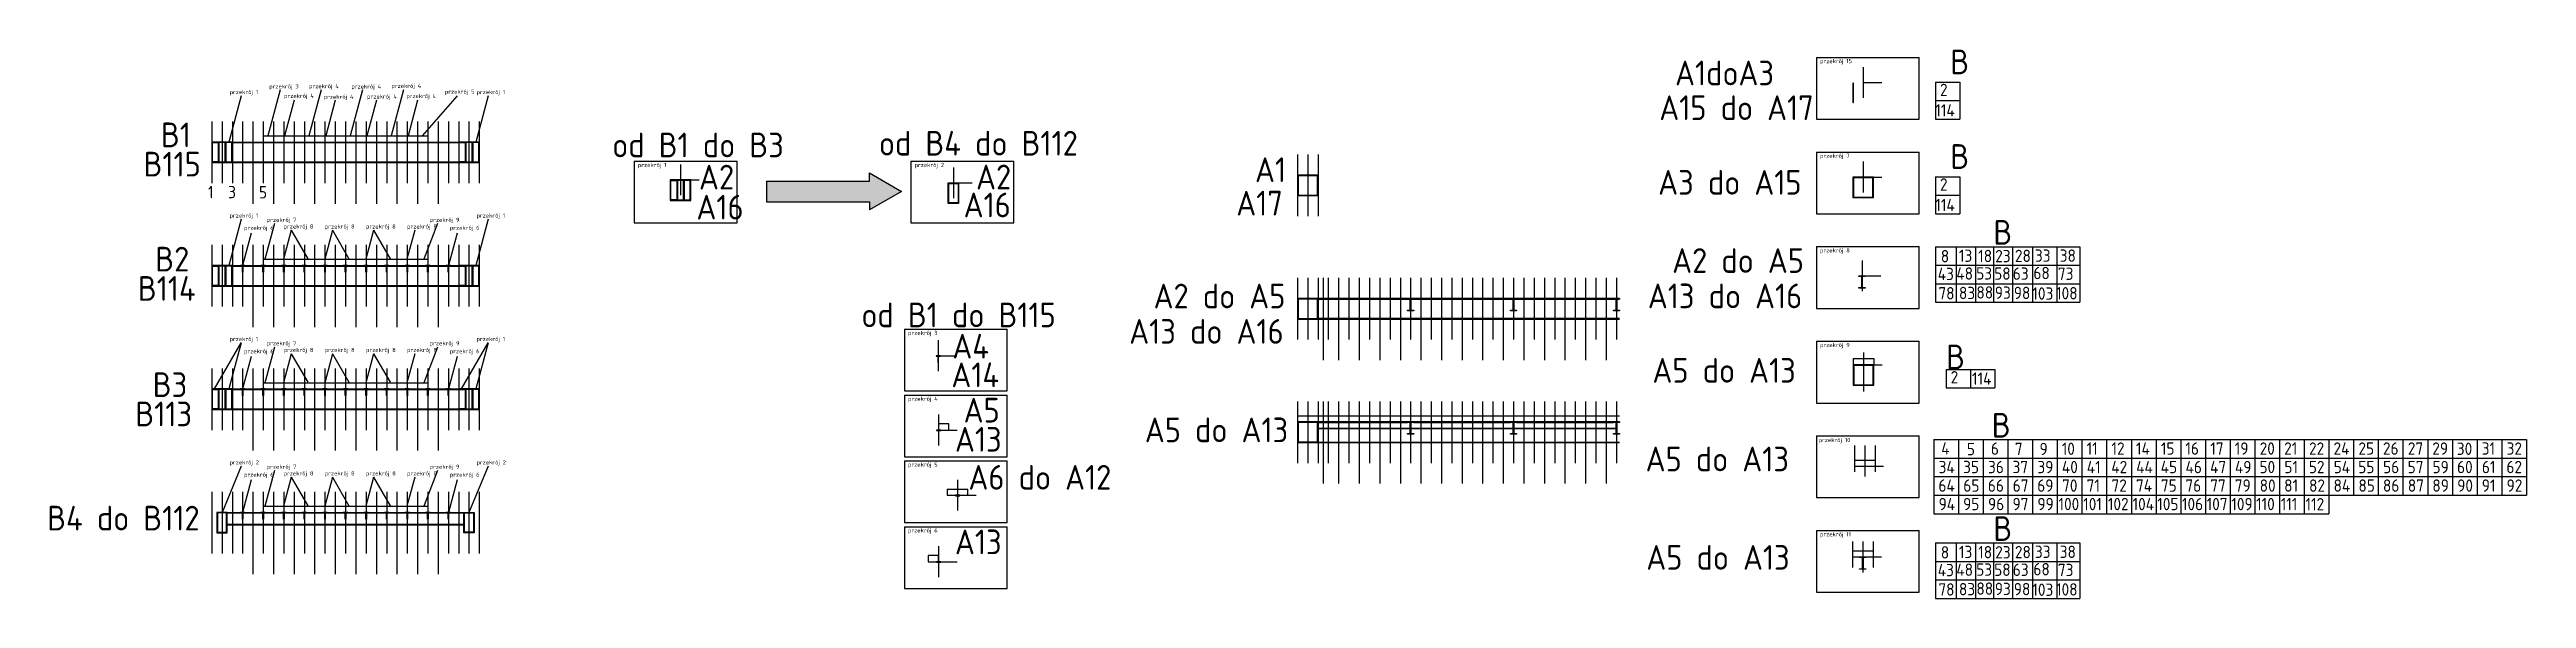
# Model space of a CAD drawing. Header units: millimetres. Extents: x 1597 to 131953, y -28680 to 57376.
# Drawn here: x 17717 to 77898, y -16002 to -2660 of the extents above; entities that cross this region are included whole.
import ezdxf

# ---------------------------------------------------------------- set-up
doc = ezdxf.new("R2010")
doc.units = ezdxf.units.MM
for name, color, linetype, lineweight in [('Warstwa1', 1, 'Continuous', 25), ('Warstwa2', 3, 'Continuous', 25), ('Warstwa3', 6, 'Continuous', 25), ('Warstwa4', 2, 'Continuous', 35)]:
    doc.layers.add(name, color=color, linetype=linetype, lineweight=lineweight)
doc.styles.get("Standard").update_dxf_attribs({"font": 'geniso.shx'})

msp = doc.modelspace()

# ---------------------------------------------------------------- texts
at = {"layer": 'Warstwa1'}
for s, height, p in [('A1doA3', 600, (57211.371, -3530.631)), ('przekrój 15', 100, (60735.076, -2991.917)), ('przekrój 3', 100, (23054.817, -3605.33)), ('przekrój 4', 100, (24023.432, -3600.576)), ('przekrój 4', 100, (25052.41, -3608.281)), ('przekrój 4', 100, (26025.103, -3593.119)), ('przekrój 1', 100, (22092.365, -3744.476)), ('przekrój 4', 100, (23416.56, -3835.909)), ('przekrój 4', 100, (24380.415, -3857.303)), ('przekrój 4', 100, (25434.891, -3851.748)), ('przekrój 4', 100, (26386.846, -3840.338)), ('przekrój 5', 100, (27324.244, -3733.953)), ('przekrój 1', 100, (28092.365, -3744.476)), ('A15 do A17', 600, (56828.796, -4374.562)), ('B1', 600, (20424.197, -5033.523)), ('B115', 600, (20001.894, -5745.512)), ('przekrój 1', 100, (32014.197, -5515.536)), ('przekrój 2', 100, (38735.809, -5515.536)), ('A1', 600, (47006.359, -5880.877)), ('przekrój 7', 100, (60735.076, -5291.917)), ('A3 do A15', 600, (56801.613, -6188.617)), ('A17', 600, (46550.652, -6693.651)), ('przekrój 1', 100, (22092.365, -6744.476)), ('przekrój 6', 100, (22444.944, -7042.233)), ('przekrój 7', 100, (22996.777, -6848.791)), ('przekrój 8', 100, (23406.584, -7010.791)), ('przekrój 8', 100, (24406.584, -7010.791)), ('przekrój 8', 100, (25406.584, -7010.791)), ('przekrój 8', 100, (26406.584, -7010.791)), ('przekrój 9', 100, (26956.584, -6848.791)), ('przekrój 6', 100, (27444.944, -7042.233)), ('przekrój 1', 100, (28092.365, -6744.476)), ('B2', 600, (20285.402, -8054.77)), ('A2 do A5', 600, (57140.952, -8088.754)), ('przekrój 8', 100, (60735.076, -7591.917)), ('B114', 600, (19863.099, -8766.759)), ('A2 do A5', 600, (44541.617, -8951.283)), ('A13 do A16', 600, (56549.886, -8948.228)), ('przekrój 3', 100, (38576.239, -9597.356)), ('A13 do A16', 600, (43950.55, -9810.758)), ('przekrój 1', 100, (22092.365, -9744.476)), ('przekrój 6', 100, (22444.944, -10042.233)), ('przekrój 7', 100, (22996.777, -9848.791)), ('przekrój 8', 100, (23406.584, -10010.791)), ('przekrój 8', 100, (24406.584, -10010.791)), ('przekrój 8', 100, (25406.584, -10010.791)), ('przekrój 8', 100, (26406.584, -10010.791)), ('przekrój 9', 100, (26956.584, -9848.791)), ('przekrój 6', 100, (27444.944, -10042.233)), ('przekrój 1', 100, (28092.365, -9744.476)), ('A5 do A13', 600, (56661.835, -10757.724)), ('przekrój 9', 100, (60735.076, -9891.917)), ('B3', 600, (20224.122, -11105.224)), ('B113', 600, (19801.819, -11817.213)), ('przekrój 4', 100, (38576.239, -11197.356)), ('A5 do A13', 600, (44329.011, -12204.38)), ('A5 do A13', 600, (56496.295, -12912.142)), ('przekrój 10', 100, (60701.287, -12201.716)), ('przekrój 2', 100, (22092.365, -12744.476)), ('przekrój 6', 100, (22444.944, -13042.233)), ('przekrój 7', 100, (22996.777, -12848.791)), ('przekrój 8', 100, (23406.584, -13010.791)), ('przekrój 8', 100, (24406.584, -13010.791)), ('przekrój 8', 100, (25406.584, -13010.791)), ('przekrój 8', 100, (26406.584, -13010.791)), ('przekrój 9', 100, (26956.584, -12848.791)), ('przekrój 6', 100, (27444.944, -13042.233)), ('przekrój 2', 100, (28092.365, -12744.476)), ('przekrój 5', 100, (38576.239, -12797.356)), ('B4 do B112', 600, (17659.618, -14349.069)), ('przekrój 6', 100, (38576.239, -14397.356)), ('przekrój 11', 100, (60735.076, -14491.917)), ('A5 do A13', 600, (56512.674, -15303.718))]:
    msp.add_text(s, height=height, dxfattribs=at).set_placement(p)
at = {"layer": 'Warstwa2'}
for s, height, p in [('2', 300, (63648.372, -3790.208)), ('od B1 do B3', 600, (31388.44, -5280.323)), ('od B4 do B112', 600, (37868.117, -5237.448)), ('2', 300, (63648.372, -6090.208)), ('8', 300, (63668.714, -7832.964)), ('18', 300, (64577.084, -7827.825)), ('28', 300, (65469.592, -7824.981)), ('38', 300, (66557.681, -7819.644)), ('48', 300, (64046.001, -8253.993)), ('88', 300, (64533.76, -8713.288)), ('58', 300, (64965.418, -8255.577)), ('98', 300, (65442.167, -8725.434)), ('68', 300, (65917.955, -8242.07)), ('od B1 do B115', 600, (37443.045, -9411.051)), ('78', 300, (63609.75, -8733.694)), ('108', 300, (66468.681, -8732.624)), ('2', 300, (63908.162, -10773.962)), ('114', 300, (64426.973, -10807.507)), ('4', 300, (63679.9, -12504.756)), ('5', 300, (64303.689, -12521.034)), ('7', 300, (65466.623, -12515.895)), ('10', 300, (66606.604, -12513.051)), ('12', 300, (67815.444, -12507.714)), ('15', 300, (69015.444, -12507.714)), ('17', 300, (70215.444, -12507.714)), ('20', 300, (71415.444, -12507.714)), ('22', 300, (72615.444, -12507.714)), ('25', 300, (73815.444, -12507.714)), ('27', 300, (75015.444, -12507.714)), ('30', 300, (76206.604, -12513.051)), ('32', 300, (77415.444, -12507.714)), ('34', 300, (63615.444, -12957.714)), ('65', 300, (64215.444, -13407.714)), ('36', 300, (64815.444, -12957.714)), ('67', 300, (65415.444, -13407.714)), ('39', 300, (66015.444, -12957.714)), ('70', 300, (66615.444, -13407.714)), ('41', 300, (67215.444, -12957.714)), ('72', 300, (67815.444, -13407.714)), ('44', 300, (68415.444, -12957.714)), ('75', 300, (69015.444, -13407.714)), ('46', 300, (69615.444, -12957.714)), ('77', 300, (70215.444, -13407.714)), ('49', 300, (70815.444, -12957.714)), ('80', 300, (71415.444, -13407.714)), ('51', 300, (72015.444, -12957.714)), ('82', 300, (72615.444, -13407.714)), ('54', 300, (73215.444, -12957.714)), ('85', 300, (73815.444, -13407.714)), ('56', 300, (74415.444, -12957.714)), ('87', 300, (75015.444, -13407.714)), ('59', 300, (75615.444, -12957.714)), ('90', 300, (76215.444, -13407.714)), ('61', 300, (76815.444, -12957.714)), ('92', 300, (77415.444, -13407.714)), ('94', 300, (63615.444, -13857.714)), ('96', 300, (64815.444, -13857.714)), ('99', 300, (66015.444, -13857.714)), ('101', 300, (67127.931, -13857.714)), ('104', 300, (68327.931, -13857.714)), ('106', 300, (69527.931, -13857.714)), ('109', 300, (70727.931, -13857.714)), ('111', 300, (71927.931, -13857.714)), ('112', 300, (72529.668, -13860.994)), ('8', 300, (63668.714, -15031.671)), ('18', 300, (64577.084, -15026.532)), ('28', 300, (65469.592, -15023.688)), ('38', 300, (66557.681, -15018.351)), ('78', 300, (63609.75, -15932.4)), ('48', 300, (64046.001, -15452.7)), ('88', 300, (64533.76, -15911.995)), ('58', 300, (64965.418, -15454.284)), ('98', 300, (65442.167, -15924.141)), ('68', 300, (65917.955, -15440.777)), ('108', 300, (66468.681, -15931.331))]:
    msp.add_text(s, height=height, dxfattribs=at).set_placement(p)
at = {"layer": 'Warstwa4'}
for s, height, p in [('B', 600, (63900.101, -3259.953)), ('114', 300, (63535.848, -4288.396)), ('B', 600, (63900.101, -5559.953)), ('1', 300, (21566.372, -6275.192)), ('3', 300, (22058.055, -6275.192)), ('5', 300, (22805.909, -6279.319)), ('A2', 600, (33497.682, -6061.077)), ('A2', 600, (40228.761, -6059.291)), ('A16', 600, (33434.837, -6790.859)), ('A16', 600, (39926.733, -6737.735)), ('114', 300, (63535.848, -6588.396)), ('B', 600, (64945.082, -7403.254)), ('13', 300, (64108.91, -7821.276)), ('23', 300, (64990.894, -7830.467)), ('33', 300, (65955.2, -7819.106)), ('43', 300, (63594.534, -8263.266)), ('53', 300, (64528.571, -8251.86)), ('93', 300, (64980.787, -8719.976)), ('63', 300, (65417.635, -8256.582)), ('73', 300, (66512.318, -8259.441)), ('83', 300, (64109.207, -8726.825)), ('103', 300, (65892.869, -8740.259)), ('A4', 600, (39653.005, -10170.373)), ('B', 600, (63797.873, -10432.089)), ('A14', 600, (39629.016, -10866.361)), ('A5', 600, (39925.725, -11725.3)), ('A13', 600, (39716.195, -12433.321)), ('B', 600, (64907.164, -12091.324)), ('6', 300, (64885.156, -12509.346)), ('9', 300, (66067.217, -12518.536)), ('11', 300, (67211.024, -12507.175)), ('14', 300, (68411.024, -12507.175)), ('16', 300, (69611.024, -12507.175)), ('19', 300, (70811.024, -12507.175)), ('21', 300, (72011.024, -12507.175)), ('24', 300, (73211.024, -12507.175)), ('26', 300, (74411.024, -12507.175)), ('29', 300, (75611.024, -12507.175)), ('31', 300, (76811.024, -12507.175)), ('A6 do A12', 600, (40044.107, -13357.347)), ('64', 300, (63611.024, -13407.175)), ('35', 300, (64211.024, -12957.175)), ('66', 300, (64811.024, -13407.175)), ('37', 300, (65411.024, -12957.175)), ('69', 300, (66011.024, -13407.175)), ('40', 300, (66611.024, -12957.175)), ('71', 300, (67211.024, -13407.175)), ('42', 300, (67811.024, -12957.175)), ('74', 300, (68411.024, -13407.175)), ('45', 300, (69011.024, -12957.175)), ('76', 300, (69611.024, -13407.175)), ('47', 300, (70211.024, -12957.175)), ('79', 300, (70811.024, -13407.175)), ('50', 300, (71411.024, -12957.175)), ('81', 300, (72011.024, -13407.175)), ('52', 300, (72611.024, -12957.175)), ('84', 300, (73211.024, -13407.175)), ('55', 300, (73811.024, -12957.175)), ('86', 300, (74411.024, -13407.175)), ('57', 300, (75011.024, -12957.175)), ('89', 300, (75611.024, -13407.175)), ('60', 300, (76211.024, -12957.175)), ('91', 300, (76811.024, -13407.175)), ('62', 300, (77411.024, -12957.175)), ('95', 300, (64211.024, -13857.175)), ('97', 300, (65411.024, -13857.175)), ('100', 300, (66527.931, -13857.175)), ('102', 300, (67727.931, -13857.175)), ('105', 300, (68927.931, -13857.175)), ('107', 300, (70127.931, -13857.175)), ('110', 300, (71327.931, -13857.175)), ('A13', 600, (39716.195, -14926.82)), ('B', 600, (64945.082, -14601.961)), ('13', 300, (64108.91, -15019.983)), ('23', 300, (64990.894, -15029.174)), ('33', 300, (65955.2, -15017.813)), ('43', 300, (63594.534, -15461.973)), ('83', 300, (64109.207, -15925.532)), ('53', 300, (64528.571, -15450.567)), ('93', 300, (64980.787, -15918.683)), ('63', 300, (65417.635, -15455.289)), ('103', 300, (65892.869, -15938.966)), ('73', 300, (66512.318, -15458.148))]:
    msp.add_text(s, height=height, dxfattribs=at).set_placement(p)

# ---------------------------------------------------------------- hatches: boundary and pattern name
at = {"layer": 'Warstwa2'}
h = msp.add_hatch(color=256, dxfattribs=at)
h.dxf.hatch_style = 1
h.paths.add_polyline_path([(37636.779, -6360.062), (37636.779, -6560.062), (38416.202, -6110.062), (37636.779, -5660.062), (37636.779, -5860.062), (35136.779, -5860.062), (35136.779, -6360.062)])

# ---------------------------------------------------------------- linework, layer by layer
for p, q in [((22372.742, -3786.623), (22072.144, -4908.473)), ((23319.217, -3636.623), (23018.619, -4758.473)), ((23660.739, -3894.028), (23429.111, -4758.473)), ((24319.217, -3636.623), (24018.619, -4758.473)), ((24660.739, -3894.028), (24429.111, -4758.473)), ((25319.217, -3636.623), (25018.619, -4758.473)), ((25660.739, -3894.028), (25429.111, -4758.473)), ((26319.217, -3636.623), (26018.619, -4758.473)), ((26660.739, -3894.028), (26429.111, -4758.473)), ((27624.736, -3785.474), (26768.619, -4758.473)), ((28372.742, -3786.623), (28072.144, -4908.473)), ((22372.742, -6786.623), (22072.144, -7908.473)), ((22619.572, -7121.66), (22408.745, -7908.473)), ((23181.059, -6892.187), (22948.938, -7758.473)), ((23590.866, -7054.187), (23402.153, -7758.473)), ((23590.866, -7054.187), (23991.276, -7747.717)), ((24590.866, -7054.187), (24402.153, -7758.473)), ((24590.866, -7054.187), (24991.276, -7747.717)), ((25590.866, -7054.187), (25402.153, -7758.473)), ((25590.866, -7054.187), (25991.276, -7747.717)), ((26590.866, -7054.187), (26402.153, -7758.473)), ((27140.866, -6892.187), (26808.845, -7758.473)), ((27619.572, -7121.66), (27408.745, -7908.473)), ((28372.742, -6786.623), (28072.144, -7908.473)), ((21725.042, -10908.473), (22372.742, -9786.623)), ((22372.742, -9786.623), (22072.144, -10908.473)), ((22619.572, -10121.66), (22408.745, -10908.473)), ((23181.059, -9892.187), (22948.938, -10758.473)), ((23590.866, -10054.187), (23402.153, -10758.473)), ((23590.866, -10054.187), (23991.276, -10747.717)), ((24590.866, -10054.187), (24402.153, -10758.473)), ((24590.866, -10054.187), (24991.276, -10747.717)), ((25590.866, -10054.187), (25402.153, -10758.473)), ((25590.866, -10054.187), (25991.276, -10747.717)), ((26590.866, -10054.187), (26402.153, -10758.473)), ((27140.866, -9892.187), (26808.845, -10758.473)), ((27619.572, -10121.66), (27408.745, -10908.473)), ((27725.042, -10908.473), (28372.742, -9786.623)), ((28372.742, -9786.623), (28072.144, -10908.473)), ((22372.742, -12786.623), (21908.745, -13908.473)), ((22619.572, -13121.66), (22408.745, -13908.473)), ((23181.059, -12892.187), (22948.938, -13758.473)), ((23590.866, -13054.187), (23402.153, -13758.473)), ((23590.866, -13054.187), (23991.276, -13747.717)), ((24590.866, -13054.187), (24402.153, -13758.473)), ((24590.866, -13054.187), (24991.276, -13747.717)), ((25590.866, -13054.187), (25402.153, -13758.473)), ((25590.866, -13054.187), (25991.276, -13747.717)), ((26590.866, -13054.187), (26402.153, -13758.473)), ((27140.866, -12892.187), (26808.845, -13758.473)), ((27619.572, -13121.66), (27408.745, -13908.473)), ((28372.742, -12786.623), (27908.745, -13908.473))]:
    msp.add_line(p, q)
at = {"layer": 'Warstwa1'}
for p, q in [((60646.591, -2851.392), (63146.591, -2851.392)), ((60646.591, -2851.392), (60646.591, -4351.392)), ((63146.591, -4351.392), (63146.591, -2851.392)), ((63535.848, -3451.392), (64130.001, -3451.392)), ((63535.848, -3451.392), (63535.848, -4351.392)), ((64130.001, -3451.392), (64130.001, -4351.392)), ((63535.848, -3901.392), (64130.001, -3901.392)), ((60646.591, -4351.392), (63146.591, -4351.392)), ((63535.848, -4351.392), (64130.001, -4351.392)), ((22158.745, -4908.473), (27658.745, -4908.473)), ((22158.745, -4923.473), (27658.745, -4923.473)), ((22158.745, -5393.473), (27658.745, -5393.473)), ((22158.745, -5408.473), (27658.745, -5408.473)), ((31925.712, -5375.011), (34425.712, -5375.011)), ((31925.712, -5375.011), (31925.712, -6875.011)), ((34425.712, -6875.011), (34425.712, -5375.011)), ((38647.324, -5375.011), (41147.324, -5375.011)), ((38647.324, -5375.011), (38647.324, -6875.011)), ((41147.324, -6875.011), (41147.324, -5375.011)), ((60646.591, -5151.392), (63146.591, -5151.392)), ((60646.591, -5151.392), (60646.591, -6651.392)), ((63146.591, -6651.392), (63146.591, -5151.392)), ((63535.848, -5751.392), (64130.001, -5751.392)), ((63535.848, -5751.392), (63535.848, -6651.392)), ((64130.001, -5751.392), (64130.001, -6651.392)), ((63535.848, -6201.392), (64130.001, -6201.392)), ((31925.712, -6875.011), (34425.712, -6875.011)), ((38647.324, -6875.011), (41147.324, -6875.011)), ((60646.591, -6651.392), (63146.591, -6651.392)), ((63535.848, -6651.392), (64130.001, -6651.392)), ((60646.591, -7451.392), (63146.591, -7451.392)), ((60646.591, -7451.392), (60646.591, -8951.392)), ((63146.591, -8951.392), (63146.591, -7451.392)), ((63535.848, -7453.254), (67044.753, -7453.254)), ((63535.848, -7453.254), (63535.848, -8803.254)), ((64045.673, -7453.254), (64045.673, -8803.254)), ((64513.263, -7453.254), (64513.263, -8803.254)), ((64945.082, -7453.254), (64945.082, -8803.254)), ((65411.759, -7453.254), (65411.759, -8803.254)), ((65892.869, -7453.254), (65892.869, -8803.254)), ((66487.022, -7453.254), (66487.022, -8803.254)), ((67044.753, -7453.254), (67044.753, -8803.254)), ((22158.745, -7908.473), (27658.745, -7908.473)), ((22158.745, -7923.473), (27658.745, -7923.473)), ((22158.745, -8393.473), (27658.745, -8393.473)), ((22158.745, -8408.473), (27658.745, -8408.473)), ((63535.848, -7903.254), (67044.753, -7903.254)), ((63535.848, -8353.254), (67044.753, -8353.254)), ((60646.591, -8951.392), (63146.591, -8951.392)), ((63535.848, -8803.254), (67044.753, -8803.254)), ((38487.754, -9456.831), (40987.754, -9456.831)), ((38487.754, -9456.831), (38487.754, -10956.831)), ((40987.754, -10956.831), (40987.754, -9456.831)), ((60646.591, -9751.392), (63146.591, -9751.392)), ((60646.591, -9751.392), (60646.591, -11251.392)), ((61539.412, -10170.606), (61539.412, -10320.606)), ((61539.412, -10170.606), (62039.412, -10170.606)), ((62039.412, -10170.606), (62039.412, -10320.606)), ((63146.591, -11251.392), (63146.591, -9751.392)), ((63795.639, -10435.146), (64389.792, -10435.146)), ((63795.639, -10435.146), (63795.639, -10885.146)), ((64389.792, -10435.146), (64389.792, -10885.146)), ((64389.792, -10435.146), (64983.944, -10435.146)), ((64389.792, -10435.146), (64389.792, -10885.146)), ((64983.944, -10435.146), (64983.944, -10885.146)), ((22158.745, -10908.473), (27658.745, -10908.473)), ((22158.745, -10923.473), (27658.745, -10923.473)), ((22158.745, -11393.473), (27658.745, -11393.473)), ((22158.745, -11408.473), (27658.745, -11408.473)), ((38487.754, -10956.831), (40987.754, -10956.831)), ((38487.754, -11056.831), (40987.754, -11056.831)), ((38487.754, -11056.831), (38487.754, -12556.831)), ((40987.754, -12556.831), (40987.754, -11056.831)), ((60646.591, -11251.392), (63146.591, -11251.392)), ((63795.639, -10885.146), (64389.792, -10885.146)), ((64389.792, -10885.146), (64983.944, -10885.146)), ((48037.248, -11560.972), (48037.248, -11710.972)), ((48037.248, -11560.972), (55862.248, -11560.972)), ((38487.754, -12556.831), (40987.754, -12556.831)), ((60646.591, -12051.392), (63146.591, -12051.392)), ((60646.591, -12051.392), (60646.591, -13551.392)), ((63146.591, -13551.392), (63146.591, -12051.392)), ((63497.931, -12141.324), (77897.931, -12141.324)), ((63497.931, -12141.324), (63497.931, -13941.324)), ((63497.931, -12591.324), (77897.931, -12591.324)), ((64097.931, -12141.324), (64097.931, -13941.324)), ((64697.931, -12141.324), (64697.931, -13941.324)), ((65297.931, -12141.324), (65297.931, -13941.324)), ((65897.931, -12141.324), (65897.931, -13941.324)), ((66497.931, -12141.324), (66497.931, -13941.324)), ((67097.931, -12141.324), (67097.931, -13941.324)), ((67697.931, -12141.324), (67697.931, -13941.324)), ((68297.931, -12141.324), (68297.931, -13941.324)), ((68897.931, -12141.324), (68897.931, -13941.324)), ((69497.931, -12141.324), (69497.931, -13941.324)), ((70097.931, -12141.324), (70097.931, -13941.324)), ((70697.931, -12141.324), (70697.931, -13941.324)), ((71297.931, -12141.324), (71297.931, -13941.324)), ((71897.931, -12141.324), (71897.931, -13941.324)), ((72497.931, -12141.324), (72497.931, -13941.324)), ((73097.931, -12141.324), (73097.931, -13941.324)), ((73697.931, -12141.324), (73697.931, -13491.324)), ((74297.931, -12141.324), (74297.931, -13491.324)), ((74897.931, -12141.324), (74897.931, -13491.324)), ((75497.931, -12141.324), (75497.931, -13491.324)), ((76097.931, -12141.324), (76097.931, -13491.324)), ((76697.931, -12141.324), (76697.931, -13491.324)), ((77297.931, -12141.324), (77297.931, -13491.324)), ((77897.931, -12141.324), (77897.931, -13491.324)), ((38487.754, -12656.831), (40987.754, -12656.831)), ((38487.754, -12656.831), (38487.754, -14156.831)), ((40987.754, -14156.831), (40987.754, -12656.831)), ((61573.501, -12637.914), (62073.501, -12637.914)), ((61573.501, -12787.914), (62073.501, -12787.914)), ((63497.931, -13041.324), (77897.931, -13041.324)), ((39530.614, -13341.993), (40030.614, -13341.993)), ((39530.614, -13341.993), (39530.614, -13491.993)), ((39530.614, -13491.993), (40030.614, -13491.993)), ((40030.614, -13491.993), (40030.614, -13341.993)), ((60646.591, -13551.392), (63146.591, -13551.392)), ((63497.931, -13491.324), (77897.931, -13491.324)), ((22033.745, -13908.473), (27783.745, -13908.473)), ((22033.745, -13920.473), (27783.745, -13920.473)), ((22033.745, -14196.473), (27783.745, -14196.473)), ((22033.745, -14208.473), (27783.745, -14208.473)), ((38487.754, -14156.831), (40987.754, -14156.831)), ((38487.754, -14256.831), (40987.754, -14256.831)), ((38487.754, -14256.831), (38487.754, -15756.831)), ((40987.754, -15756.831), (40987.754, -14256.831)), ((60646.591, -14351.392), (63146.591, -14351.392)), ((60646.591, -14351.392), (60646.591, -15851.392)), ((63146.591, -15851.392), (63146.591, -14351.392)), ((63497.931, -13941.324), (73097.931, -13941.324)), ((39068.912, -14957.906), (39068.912, -15107.906)), ((39318.912, -14957.906), (39068.912, -14957.906)), ((61521.299, -14843.371), (62021.299, -14843.371)), ((61521.299, -14993.371), (62021.299, -14993.371)), ((63535.848, -14651.961), (67044.753, -14651.961)), ((63535.848, -14651.961), (63535.848, -16001.961)), ((64045.673, -14651.961), (64045.673, -16001.961)), ((64513.263, -14651.961), (64513.263, -16001.961)), ((64945.082, -14651.961), (64945.082, -16001.961)), ((65411.759, -14651.961), (65411.759, -16001.961)), ((65892.869, -14651.961), (65892.869, -16001.961)), ((66487.022, -14651.961), (66487.022, -16001.961)), ((67044.753, -14651.961), (67044.753, -16001.961)), ((39068.912, -15107.906), (39318.912, -15107.906)), ((63535.848, -15101.961), (67044.753, -15101.961)), ((63535.848, -15551.961), (67044.753, -15551.961)), ((38487.754, -15756.831), (40987.754, -15756.831)), ((60646.591, -15851.392), (63146.591, -15851.392)), ((63535.848, -16001.961), (67044.753, -16001.961))]:
    msp.add_line(p, q, dxfattribs=at)
msp.add_lwpolyline([(39318.912, -11907.906), (39568.912, -11907.906), (39568.912, -11757.906), (39318.912, -11757.906)], close=True, dxfattribs=at)
at = {"layer": 'Warstwa2'}
for p, q in [((22908.745, -4758.473), (22908.745, -4908.473)), ((22908.745, -4758.473), (26908.745, -4758.473)), ((26908.745, -4758.473), (26908.745, -4908.473)), ((35136.779, -5860.062), (35136.779, -6360.062)), ((35136.779, -5860.062), (37636.779, -5860.062)), ((37636.779, -5860.062), (37636.779, -5660.062)), ((37636.779, -5660.062), (38416.202, -6110.062)), ((35136.779, -6360.062), (37636.779, -6360.062)), ((38416.202, -6110.062), (37636.779, -6560.062)), ((37636.779, -6360.062), (37636.779, -6560.062)), ((22908.745, -7758.473), (22908.745, -7908.473)), ((22908.745, -7758.473), (26908.745, -7758.473)), ((26908.745, -7758.473), (26908.745, -7908.473)), ((22908.745, -7908.473), (26908.745, -7908.473)), ((22908.745, -10758.473), (22908.745, -10908.473)), ((22908.745, -10758.473), (26908.745, -10758.473)), ((26908.745, -10758.473), (26908.745, -10908.473)), ((22908.745, -10908.473), (26908.745, -10908.473)), ((22908.745, -13758.473), (22908.745, -13908.473)), ((22908.745, -13758.473), (26908.745, -13758.473)), ((26908.745, -13758.473), (26908.745, -13908.473)), ((22908.745, -13908.473), (26908.745, -13908.473)), ((39318.912, -15107.906), (39318.912, -14957.906))]:
    msp.add_line(p, q, dxfattribs=at)
for points in [[(61532.666, -3474.951), (61532.666, -3944.951), (61547.666, -3944.951), (61547.666, -3474.951)], [(21658.745, -5408.473), (22158.745, -5408.473), (22158.745, -4908.473), (21658.745, -4908.473)], [(21818.245, -5393.473), (21673.745, -5393.473), (21673.745, -4923.473), (21818.245, -4923.473)], [(21833.245, -5393.473), (21984.245, -5393.473), (21984.245, -4923.473), (21833.245, -4923.473)], [(21999.245, -5393.473), (22143.745, -5393.473), (22143.745, -4923.473), (21999.245, -4923.473)], [(27658.745, -5408.473), (28158.745, -5408.473), (28158.745, -4908.473), (27658.745, -4908.473)], [(27818.245, -5393.473), (27673.745, -5393.473), (27673.745, -4923.473), (27818.245, -4923.473)], [(27833.245, -5393.473), (27984.245, -5393.473), (27984.245, -4923.473), (27833.245, -4923.473)], [(27999.245, -5393.473), (28143.745, -5393.473), (28143.745, -4923.473), (27999.245, -4923.473)], [(32798.816, -6327.645), (33298.816, -6327.645), (33298.816, -5827.645), (32798.816, -5827.645)], [(32957.816, -6312.645), (32813.816, -6312.645), (32813.816, -5842.645), (32957.816, -5842.645)], [(32973.816, -6312.645), (33124.316, -6312.645), (33124.316, -5842.645), (32973.816, -5842.645)], [(33139.316, -6312.645), (33283.816, -6312.645), (33283.816, -5842.645), (33139.316, -5842.645)], [(39804.854, -6398.504), (39554.854, -6398.504), (39554.854, -5898.504), (39804.854, -5898.504)], [(39789.854, -6383.504), (39569.854, -6383.504), (39569.854, -5913.504), (39789.854, -5913.504)], [(48037.248, -6210.972), (48537.248, -6210.972), (48537.248, -5710.972), (48037.248, -5710.972)], [(48052.248, -6195.972), (48522.248, -6195.972), (48522.248, -5725.972), (48052.248, -5725.972)], [(61532.666, -6259.951), (62032.666, -6259.951), (62032.666, -5759.951), (61532.666, -5759.951)], [(61547.666, -6244.951), (62017.666, -6244.951), (62017.666, -5774.951), (61547.666, -5774.951)], [(21658.745, -8408.473), (22158.745, -8408.473), (22158.745, -7908.473), (21658.745, -7908.473)], [(21818.245, -8393.473), (21673.745, -8393.473), (21673.745, -7923.473), (21818.245, -7923.473)], [(21833.245, -8393.473), (21984.245, -8393.473), (21984.245, -7923.473), (21833.245, -7923.473)], [(21999.245, -8393.473), (22143.745, -8393.473), (22143.745, -7923.473), (21999.245, -7923.473)], [(27658.745, -8408.473), (28158.745, -8408.473), (28158.745, -7908.473), (27658.745, -7908.473)], [(27818.245, -8393.473), (27673.745, -8393.473), (27673.745, -7923.473), (27818.245, -7923.473)], [(27833.245, -8393.473), (27984.245, -8393.473), (27984.245, -7923.473), (27833.245, -7923.473)], [(27999.245, -8393.473), (28143.745, -8393.473), (28143.745, -7923.473), (27999.245, -7923.473)], [(61679.119, -8460.072), (61679.119, -8445.072), (61746.619, -8445.072), (61746.619, -8175.072), (61679.119, -8175.072), (61679.119, -8160.072), (61829.119, -8160.072), (61829.119, -8175.072), (61761.619, -8175.072), (61761.619, -8445.072), (61829.119, -8445.072), (61829.119, -8460.072)], [(48037.248, -9210.972), (48537.248, -9210.972), (48537.248, -8710.972), (48037.248, -8710.972)], [(48052.248, -9195.972), (48522.248, -9195.972), (48522.248, -8725.972), (48052.248, -8725.972)], [(50712.248, -9010.972), (50712.248, -8995.972), (50779.748, -8995.972), (50779.748, -8725.972), (50712.248, -8725.972), (50712.248, -8710.972), (50862.248, -8710.972), (50862.248, -8725.972), (50794.748, -8725.972), (50794.748, -8995.972), (50862.248, -8995.972), (50862.248, -9010.972)], [(53212.248, -9010.972), (53212.248, -8995.972), (53279.748, -8995.972), (53279.748, -8725.972), (53212.248, -8725.972), (53212.248, -8710.972), (53362.248, -8710.972), (53362.248, -8725.972), (53294.748, -8725.972), (53294.748, -8995.972), (53362.248, -8995.972), (53362.248, -9010.972)], [(55712.248, -9010.972), (55712.248, -8995.972), (55779.748, -8995.972), (55779.748, -8725.972), (55712.248, -8725.972), (55712.248, -8710.972), (55862.248, -8710.972), (55862.248, -8725.972), (55794.748, -8725.972), (55794.748, -8995.972), (55862.248, -8995.972), (55862.248, -9010.972)], [(39303.014, -10263.668), (39315.014, -10263.668), (39315.014, -10113.668), (39359.014, -10113.668), (39359.014, -10101.668), (39259.014, -10101.668), (39259.014, -10113.668), (39303.014, -10113.668)], [(61539.412, -10820.606), (62039.412, -10820.606), (62039.412, -10320.606), (61539.412, -10320.606)], [(61554.412, -10805.606), (62024.412, -10805.606), (62024.412, -10335.606), (61554.412, -10335.606)], [(21658.745, -11408.473), (22158.745, -11408.473), (22158.745, -10908.473), (21658.745, -10908.473)], [(21818.245, -11393.473), (21673.745, -11393.473), (21673.745, -10923.473), (21818.245, -10923.473)], [(21833.245, -11393.473), (21984.245, -11393.473), (21984.245, -10923.473), (21833.245, -10923.473)], [(21999.245, -11393.473), (22143.745, -11393.473), (22143.745, -10923.473), (21999.245, -10923.473)], [(27658.745, -11408.473), (28158.745, -11408.473), (28158.745, -10908.473), (27658.745, -10908.473)], [(27818.245, -11393.473), (27673.745, -11393.473), (27673.745, -10923.473), (27818.245, -10923.473)], [(27833.245, -11393.473), (27984.245, -11393.473), (27984.245, -10923.473), (27833.245, -10923.473)], [(27999.245, -11393.473), (28143.745, -11393.473), (28143.745, -10923.473), (27999.245, -10923.473)], [(39312.912, -12069.906), (39324.912, -12069.906), (39324.912, -11919.906), (39368.912, -11919.906), (39368.912, -11907.906), (39268.912, -11907.906), (39268.912, -11919.906), (39312.912, -11919.906)], [(48037.248, -12210.972), (48537.248, -12210.972), (48537.248, -11710.972), (48037.248, -11710.972)], [(48052.248, -12195.972), (48522.248, -12195.972), (48522.248, -11725.972), (48052.248, -11725.972)], [(50712.248, -12010.972), (50712.248, -11995.972), (50779.748, -11995.972), (50779.748, -11725.972), (50712.248, -11725.972), (50712.248, -11710.972), (50862.248, -11710.972), (50862.248, -11725.972), (50794.748, -11725.972), (50794.748, -11995.972), (50862.248, -11995.972), (50862.248, -12010.972)], [(53212.248, -12010.972), (53212.248, -11995.972), (53279.748, -11995.972), (53279.748, -11725.972), (53212.248, -11725.972), (53212.248, -11710.972), (53362.248, -11710.972), (53362.248, -11725.972), (53294.748, -11725.972), (53294.748, -11995.972), (53362.248, -11995.972), (53362.248, -12010.972)], [(55712.248, -12010.972), (55712.248, -11995.972), (55779.748, -11995.972), (55779.748, -11725.972), (55712.248, -11725.972), (55712.248, -11710.972), (55862.248, -11710.972), (55862.248, -11725.972), (55794.748, -11725.972), (55794.748, -11995.972), (55862.248, -11995.972), (55862.248, -12010.972)], [(39774.614, -13653.993), (39786.614, -13653.993), (39786.614, -13503.993), (39830.614, -13503.993), (39830.614, -13491.993), (39730.614, -13491.993), (39730.614, -13503.993), (39774.614, -13503.993)], [(21783.745, -14408.473), (22033.745, -14408.473), (22033.745, -13908.473), (21783.745, -13908.473)], [(21798.745, -14393.473), (22018.745, -14393.473), (22018.745, -13923.473), (21798.745, -13923.473)], [(28033.745, -14408.473), (27783.745, -14408.473), (27783.745, -13908.473), (28033.745, -13908.473)], [(28018.745, -14393.473), (27798.745, -14393.473), (27798.745, -13923.473), (28018.745, -13923.473)], [(61696.299, -15293.371), (61696.299, -15278.371), (61763.799, -15278.371), (61763.799, -15008.371), (61696.299, -15008.371), (61696.299, -14993.371), (61846.299, -14993.371), (61846.299, -15008.371), (61778.799, -15008.371), (61778.799, -15278.371), (61846.299, -15278.371), (61846.299, -15293.371)], [(39312.912, -15269.906), (39324.912, -15269.906), (39324.912, -15119.906), (39368.912, -15119.906), (39368.912, -15107.906), (39268.912, -15107.906), (39268.912, -15119.906), (39312.912, -15119.906)]]:
    msp.add_lwpolyline(points, close=True, dxfattribs=at)
at = {"layer": 'Warstwa3'}
for p, q in [((61782.666, -3084.951), (61782.666, -3834.951)), ((61782.666, -3459.951), (62236.929, -3459.951)), ((21658.745, -4408.473), (21658.745, -5908.473)), ((21908.745, -4408.473), (21908.745, -5908.473)), ((22158.745, -4408.473), (22158.745, -5908.473)), ((22408.745, -4408.473), (22408.745, -5908.473)), ((22908.745, -4408.473), (22908.745, -5908.473)), ((23408.745, -4408.473), (23408.745, -5908.473)), ((23908.745, -4408.473), (23908.745, -5908.473)), ((24408.745, -4408.473), (24408.745, -5908.473)), ((24908.745, -4408.473), (24908.745, -5908.473)), ((25408.745, -4408.473), (25408.745, -5908.473)), ((25908.745, -4408.473), (25908.745, -5908.473)), ((26408.745, -4408.473), (26408.745, -5908.473)), ((26908.745, -4408.473), (26908.745, -5908.473)), ((27408.745, -4408.473), (27408.745, -5908.473)), ((27658.745, -4408.473), (27658.745, -5908.473)), ((27908.745, -4408.473), (27908.745, -5908.473)), ((28158.745, -4408.473), (28158.745, -5908.473)), ((48037.248, -5210.972), (48037.248, -6710.972)), ((48287.248, -5210.972), (48287.248, -6710.972)), ((48537.248, -5210.972), (48537.248, -6710.972)), ((61782.666, -5384.951), (61782.666, -6134.951)), ((33048.816, -5452.645), (33048.816, -6202.645)), ((33048.816, -5827.645), (33503.079, -5827.645)), ((39679.854, -5523.504), (39679.854, -6273.504)), ((39679.854, -5898.504), (40134.117, -5898.504)), ((61782.666, -5759.951), (62236.929, -5759.951)), ((21658.745, -7408.473), (21658.745, -8908.473)), ((21908.745, -7408.473), (21908.745, -8908.473)), ((22158.745, -7408.473), (22158.745, -8908.473)), ((22408.745, -7408.473), (22408.745, -8908.473)), ((22908.745, -7408.473), (22908.745, -8908.473)), ((23408.745, -7408.473), (23408.745, -8908.473)), ((23908.745, -7408.473), (23908.745, -8908.473)), ((24408.745, -7408.473), (24408.745, -8908.473)), ((24908.745, -7408.473), (24908.745, -8908.473)), ((25408.745, -7408.473), (25408.745, -8908.473)), ((25908.745, -7408.473), (25908.745, -8908.473)), ((26408.745, -7408.473), (26408.745, -8908.473)), ((26908.745, -7408.473), (26908.745, -8908.473)), ((27408.745, -7408.473), (27408.745, -8908.473)), ((27658.745, -7408.473), (27658.745, -8908.473)), ((27908.745, -7408.473), (27908.745, -8908.473)), ((28158.745, -7408.473), (28158.745, -8908.473)), ((61754.119, -7785.072), (61754.119, -8535.072)), ((27908.745, -7908.473), (27908.745, -8408.473)), ((48037.248, -8210.972), (48037.248, -9710.972)), ((48287.248, -8210.972), (48287.248, -9710.972)), ((48537.248, -8210.972), (48537.248, -9710.972)), ((48787.248, -8210.972), (48787.248, -9710.972)), ((49287.248, -8210.972), (49287.248, -9710.972)), ((49787.248, -8210.972), (49787.248, -9710.972)), ((50287.248, -8210.972), (50287.248, -9710.972)), ((50787.248, -8210.972), (50787.248, -9710.972)), ((51287.248, -8210.972), (51287.248, -9710.972)), ((51787.248, -8210.972), (51787.248, -9710.972)), ((52287.248, -8210.972), (52287.248, -9710.972)), ((52787.248, -8210.972), (52787.248, -9710.972)), ((53287.248, -8210.972), (53287.248, -9710.972)), ((53787.248, -8210.972), (53787.248, -9710.972)), ((54287.248, -8210.972), (54287.248, -9710.972)), ((54787.248, -8210.972), (54787.248, -9710.972)), ((55287.248, -8210.972), (55287.248, -9710.972)), ((55787.248, -8210.972), (55787.248, -9710.972)), ((61754.119, -8160.072), (62208.382, -8160.072)), ((39309.014, -9726.668), (39309.014, -10476.668)), ((39309.014, -10101.668), (39763.277, -10101.668)), ((61789.412, -10020.606), (61789.412, -10972.405)), ((21658.745, -10408.473), (21658.745, -11908.473)), ((21908.745, -10408.473), (21908.745, -11908.473)), ((22158.745, -10408.473), (22158.745, -11908.473)), ((22408.745, -10408.473), (22408.745, -11908.473)), ((22908.745, -10408.473), (22908.745, -11908.473)), ((23408.745, -10408.473), (23408.745, -11908.473)), ((23908.745, -10408.473), (23908.745, -11908.473)), ((24408.745, -10408.473), (24408.745, -11908.473)), ((24908.745, -10408.473), (24908.745, -11908.473)), ((25408.745, -10408.473), (25408.745, -11908.473)), ((25908.745, -10408.473), (25908.745, -11908.473)), ((26408.745, -10408.473), (26408.745, -11908.473)), ((26908.745, -10408.473), (26908.745, -11908.473)), ((27408.745, -10408.473), (27408.745, -11908.473)), ((27658.745, -10408.473), (27658.745, -11908.473)), ((27908.745, -10408.473), (27908.745, -11908.473)), ((28158.745, -10408.473), (28158.745, -11908.473)), ((61789.412, -10320.606), (62243.675, -10320.606)), ((27908.745, -10908.473), (27908.745, -11408.473)), ((48037.248, -11210.972), (48037.248, -12710.972)), ((48287.248, -11210.972), (48287.248, -12710.972)), ((48537.248, -11210.972), (48537.248, -12710.972)), ((48787.248, -11210.972), (48787.248, -12710.972)), ((49287.248, -11210.972), (49287.248, -12710.972)), ((49787.248, -11210.972), (49787.248, -12710.972)), ((50287.248, -11210.972), (50287.248, -12710.972)), ((50787.248, -11210.972), (50787.248, -12710.972)), ((51287.248, -11210.972), (51287.248, -12710.972)), ((51787.248, -11210.972), (51787.248, -12710.972)), ((52287.248, -11210.972), (52287.248, -12710.972)), ((52787.248, -11210.972), (52787.248, -12710.972)), ((53287.248, -11210.972), (53287.248, -12710.972)), ((53787.248, -11210.972), (53787.248, -12710.972)), ((54287.248, -11210.972), (54287.248, -12710.972)), ((54787.248, -11210.972), (54787.248, -12710.972)), ((55287.248, -11210.972), (55287.248, -12710.972)), ((55787.248, -11210.972), (55787.248, -12710.972)), ((39318.912, -11532.906), (39318.912, -12282.906)), ((39318.912, -11907.906), (39773.175, -11907.906)), ((61823.501, -12287.914), (61823.501, -13037.914)), ((39780.614, -13116.993), (39780.614, -13866.993)), ((61823.501, -12787.914), (62277.764, -12787.914)), ((21658.745, -13408.473), (21658.745, -14908.473)), ((21908.745, -13408.473), (21908.745, -14908.473)), ((22158.745, -13408.473), (22158.745, -14908.473)), ((22408.745, -13408.473), (22408.745, -14908.473)), ((22908.745, -13408.473), (22908.745, -14908.473)), ((23408.745, -13408.473), (23408.745, -14908.473)), ((23908.745, -13408.473), (23908.745, -14908.473)), ((24408.745, -13408.473), (24408.745, -14908.473)), ((24908.745, -13408.473), (24908.745, -14908.473)), ((25408.745, -13408.473), (25408.745, -14908.473)), ((25908.745, -13408.473), (25908.745, -14908.473)), ((26408.745, -13408.473), (26408.745, -14908.473)), ((26908.745, -13408.473), (26908.745, -14908.473)), ((27408.745, -13408.473), (27408.745, -14908.473)), ((27658.745, -13408.473), (27658.745, -14908.473)), ((27908.745, -13408.473), (27908.745, -14908.473)), ((28158.745, -13408.473), (28158.745, -14908.473)), ((39780.614, -13491.993), (40234.877, -13491.993)), ((39318.912, -14732.906), (39318.912, -15482.906)), ((61771.299, -14618.371), (61771.299, -15368.371)), ((61771.299, -14993.371), (62225.562, -14993.371)), ((39318.912, -15107.906), (39773.175, -15107.906))]:
    msp.add_line(p, q, dxfattribs=at)
at = {"layer": 'Warstwa3', "color": 4}
for p, q in [((22658.745, -4408.473), (22658.745, -6408.473)), ((23158.745, -4408.473), (23158.745, -6408.473)), ((23658.745, -4408.473), (23658.745, -6408.473)), ((24158.745, -4408.473), (24158.745, -6408.473)), ((24658.745, -4408.473), (24658.745, -6408.473)), ((25158.745, -4408.473), (25158.745, -6408.473)), ((25658.745, -4408.473), (25658.745, -6408.473)), ((26158.745, -4408.473), (26158.745, -6408.473)), ((26658.745, -4408.473), (26658.745, -6408.473)), ((27158.745, -4408.473), (27158.745, -6408.473)), ((22658.745, -7408.473), (22658.745, -9408.473)), ((23158.745, -7408.473), (23158.745, -9408.473)), ((23658.745, -7408.473), (23658.745, -9408.473)), ((24158.745, -7408.473), (24158.745, -9408.473)), ((24658.745, -7408.473), (24658.745, -9408.473)), ((25158.745, -7408.473), (25158.745, -9408.473)), ((25658.745, -7408.473), (25658.745, -9408.473)), ((26158.745, -7408.473), (26158.745, -9408.473)), ((26658.745, -7408.473), (26658.745, -9408.473)), ((27158.745, -7408.473), (27158.745, -9408.473)), ((48662.248, -8210.972), (48662.248, -10210.972)), ((49037.248, -8210.972), (49037.248, -10210.972)), ((49537.248, -8210.972), (49537.248, -10210.972)), ((50037.248, -8210.972), (50037.248, -10210.972)), ((50537.248, -8210.972), (50537.248, -10210.972)), ((51037.248, -8210.972), (51037.248, -10210.972)), ((51537.248, -8210.972), (51537.248, -10210.972)), ((52037.248, -8210.972), (52037.248, -10210.972)), ((52537.248, -8210.972), (52537.248, -10210.972)), ((53037.248, -8210.972), (53037.248, -10210.972)), ((53537.248, -8210.972), (53537.248, -10210.972)), ((54037.248, -8210.972), (54037.248, -10210.972)), ((54537.248, -8210.972), (54537.248, -10210.972)), ((55037.248, -8210.972), (55037.248, -10210.972)), ((55537.248, -8210.972), (55537.248, -10210.972)), ((22658.745, -10408.473), (22658.745, -12408.473)), ((23158.745, -10408.473), (23158.745, -12408.473)), ((23658.745, -10408.473), (23658.745, -12408.473)), ((24158.745, -10408.473), (24158.745, -12408.473)), ((24658.745, -10408.473), (24658.745, -12408.473)), ((25158.745, -10408.473), (25158.745, -12408.473)), ((25658.745, -10408.473), (25658.745, -12408.473)), ((26158.745, -10408.473), (26158.745, -12408.473)), ((26658.745, -10408.473), (26658.745, -12408.473)), ((27158.745, -10408.473), (27158.745, -12408.473)), ((48662.248, -11210.972), (48662.248, -13210.972)), ((49037.248, -11210.972), (49037.248, -13210.972)), ((49537.248, -11210.972), (49537.248, -13210.972)), ((50037.248, -11210.972), (50037.248, -13210.972)), ((50537.248, -11210.972), (50537.248, -13210.972)), ((51037.248, -11210.972), (51037.248, -13210.972)), ((51537.248, -11210.972), (51537.248, -13210.972)), ((52037.248, -11210.972), (52037.248, -13210.972)), ((52537.248, -11210.972), (52537.248, -13210.972)), ((53037.248, -11210.972), (53037.248, -13210.972)), ((53537.248, -11210.972), (53537.248, -13210.972)), ((54037.248, -11210.972), (54037.248, -13210.972)), ((54537.248, -11210.972), (54537.248, -13210.972)), ((55037.248, -11210.972), (55037.248, -13210.972)), ((55537.248, -11210.972), (55537.248, -13210.972)), ((61573.501, -12287.914), (61573.501, -12922.164)), ((62073.501, -12287.914), (62073.501, -12922.164)), ((22658.745, -13408.473), (22658.745, -15408.473)), ((23158.745, -13408.473), (23158.745, -15408.473)), ((23658.745, -13408.473), (23658.745, -15408.473)), ((24158.745, -13408.473), (24158.745, -15408.473)), ((24658.745, -13408.473), (24658.745, -15408.473)), ((25158.745, -13408.473), (25158.745, -15408.473)), ((25658.745, -13408.473), (25658.745, -15408.473)), ((26158.745, -13408.473), (26158.745, -15408.473)), ((26658.745, -13408.473), (26658.745, -15408.473)), ((27158.745, -13408.473), (27158.745, -15408.473)), ((61521.299, -14618.371), (61521.299, -15252.621)), ((62021.299, -14618.371), (62021.299, -15252.621))]:
    msp.add_line(p, q, dxfattribs=at)
at = {"layer": 'Warstwa4'}
for p, q in [((48537.248, -8710.972), (55862.248, -8710.972)), ((48537.248, -8725.972), (55862.248, -8725.972)), ((48537.248, -9195.972), (55862.248, -9195.972)), ((48537.248, -9210.972), (55862.248, -9210.972)), ((48537.248, -11710.972), (55862.248, -11710.972)), ((48537.248, -11722.972), (50712.248, -11722.972)), ((48537.248, -11872.972), (50779.748, -11872.972)), ((50794.748, -11872.972), (53279.748, -11872.972)), ((50862.248, -11722.972), (53212.248, -11722.972)), ((53294.748, -11872.972), (55779.748, -11872.972)), ((53362.248, -11722.972), (55712.248, -11722.972)), ((48537.248, -12210.972), (55862.248, -12210.972))]:
    msp.add_line(p, q, dxfattribs=at)
for points in [[(22402.745, -8070.473), (22414.745, -8070.473), (22414.745, -7920.473), (22458.745, -7920.473), (22458.745, -7908.473), (22358.745, -7908.473), (22358.745, -7920.473), (22402.745, -7920.473)], [(22902.745, -8070.473), (22914.745, -8070.473), (22914.745, -7920.473), (22958.745, -7920.473), (22958.745, -7908.473), (22858.745, -7908.473), (22858.745, -7920.473), (22902.745, -7920.473)], [(23402.745, -8070.473), (23414.745, -8070.473), (23414.745, -7920.473), (23458.745, -7920.473), (23458.745, -7908.473), (23358.745, -7908.473), (23358.745, -7920.473), (23402.745, -7920.473)], [(23902.745, -8070.473), (23914.745, -8070.473), (23914.745, -7920.473), (23958.745, -7920.473), (23958.745, -7908.473), (23858.745, -7908.473), (23858.745, -7920.473), (23902.745, -7920.473)], [(24402.745, -8070.473), (24414.745, -8070.473), (24414.745, -7920.473), (24458.745, -7920.473), (24458.745, -7908.473), (24358.745, -7908.473), (24358.745, -7920.473), (24402.745, -7920.473)], [(24902.745, -8070.473), (24914.745, -8070.473), (24914.745, -7920.473), (24958.745, -7920.473), (24958.745, -7908.473), (24858.745, -7908.473), (24858.745, -7920.473), (24902.745, -7920.473)], [(25402.745, -8070.473), (25414.745, -8070.473), (25414.745, -7920.473), (25458.745, -7920.473), (25458.745, -7908.473), (25358.745, -7908.473), (25358.745, -7920.473), (25402.745, -7920.473)], [(25902.745, -8070.473), (25914.745, -8070.473), (25914.745, -7920.473), (25958.745, -7920.473), (25958.745, -7908.473), (25858.745, -7908.473), (25858.745, -7920.473), (25902.745, -7920.473)], [(26402.745, -8070.473), (26414.745, -8070.473), (26414.745, -7920.473), (26458.745, -7920.473), (26458.745, -7908.473), (26358.745, -7908.473), (26358.745, -7920.473), (26402.745, -7920.473)], [(26902.745, -8070.473), (26914.745, -8070.473), (26914.745, -7920.473), (26958.745, -7920.473), (26958.745, -7908.473), (26858.745, -7908.473), (26858.745, -7920.473), (26902.745, -7920.473)], [(27402.745, -8070.473), (27414.745, -8070.473), (27414.745, -7920.473), (27458.745, -7920.473), (27458.745, -7908.473), (27358.745, -7908.473), (27358.745, -7920.473), (27402.745, -7920.473)], [(22402.745, -11070.473), (22414.745, -11070.473), (22414.745, -10920.473), (22458.745, -10920.473), (22458.745, -10908.473), (22358.745, -10908.473), (22358.745, -10920.473), (22402.745, -10920.473)], [(22902.745, -11070.473), (22914.745, -11070.473), (22914.745, -10920.473), (22958.745, -10920.473), (22958.745, -10908.473), (22858.745, -10908.473), (22858.745, -10920.473), (22902.745, -10920.473)], [(23402.745, -11070.473), (23414.745, -11070.473), (23414.745, -10920.473), (23458.745, -10920.473), (23458.745, -10908.473), (23358.745, -10908.473), (23358.745, -10920.473), (23402.745, -10920.473)], [(23902.745, -11070.473), (23914.745, -11070.473), (23914.745, -10920.473), (23958.745, -10920.473), (23958.745, -10908.473), (23858.745, -10908.473), (23858.745, -10920.473), (23902.745, -10920.473)], [(24402.745, -11070.473), (24414.745, -11070.473), (24414.745, -10920.473), (24458.745, -10920.473), (24458.745, -10908.473), (24358.745, -10908.473), (24358.745, -10920.473), (24402.745, -10920.473)], [(24902.745, -11070.473), (24914.745, -11070.473), (24914.745, -10920.473), (24958.745, -10920.473), (24958.745, -10908.473), (24858.745, -10908.473), (24858.745, -10920.473), (24902.745, -10920.473)], [(25402.745, -11070.473), (25414.745, -11070.473), (25414.745, -10920.473), (25458.745, -10920.473), (25458.745, -10908.473), (25358.745, -10908.473), (25358.745, -10920.473), (25402.745, -10920.473)], [(25902.745, -11070.473), (25914.745, -11070.473), (25914.745, -10920.473), (25958.745, -10920.473), (25958.745, -10908.473), (25858.745, -10908.473), (25858.745, -10920.473), (25902.745, -10920.473)], [(26402.745, -11070.473), (26414.745, -11070.473), (26414.745, -10920.473), (26458.745, -10920.473), (26458.745, -10908.473), (26358.745, -10908.473), (26358.745, -10920.473), (26402.745, -10920.473)], [(26902.745, -11070.473), (26914.745, -11070.473), (26914.745, -10920.473), (26958.745, -10920.473), (26958.745, -10908.473), (26858.745, -10908.473), (26858.745, -10920.473), (26902.745, -10920.473)], [(27402.745, -11070.473), (27414.745, -11070.473), (27414.745, -10920.473), (27458.745, -10920.473), (27458.745, -10908.473), (27358.745, -10908.473), (27358.745, -10920.473), (27402.745, -10920.473)], [(22402.745, -14070.473), (22414.745, -14070.473), (22414.745, -13920.473), (22458.745, -13920.473), (22458.745, -13908.473), (22358.745, -13908.473), (22358.745, -13920.473), (22402.745, -13920.473)], [(22902.745, -14070.473), (22914.745, -14070.473), (22914.745, -13920.473), (22958.745, -13920.473), (22958.745, -13908.473), (22858.745, -13908.473), (22858.745, -13920.473), (22902.745, -13920.473)], [(23402.745, -14070.473), (23414.745, -14070.473), (23414.745, -13920.473), (23458.745, -13920.473), (23458.745, -13908.473), (23358.745, -13908.473), (23358.745, -13920.473), (23402.745, -13920.473)], [(23902.745, -14070.473), (23914.745, -14070.473), (23914.745, -13920.473), (23958.745, -13920.473), (23958.745, -13908.473), (23858.745, -13908.473), (23858.745, -13920.473), (23902.745, -13920.473)], [(24402.745, -14070.473), (24414.745, -14070.473), (24414.745, -13920.473), (24458.745, -13920.473), (24458.745, -13908.473), (24358.745, -13908.473), (24358.745, -13920.473), (24402.745, -13920.473)], [(24902.745, -14070.473), (24914.745, -14070.473), (24914.745, -13920.473), (24958.745, -13920.473), (24958.745, -13908.473), (24858.745, -13908.473), (24858.745, -13920.473), (24902.745, -13920.473)], [(25402.745, -14070.473), (25414.745, -14070.473), (25414.745, -13920.473), (25458.745, -13920.473), (25458.745, -13908.473), (25358.745, -13908.473), (25358.745, -13920.473), (25402.745, -13920.473)], [(25902.745, -14070.473), (25914.745, -14070.473), (25914.745, -13920.473), (25958.745, -13920.473), (25958.745, -13908.473), (25858.745, -13908.473), (25858.745, -13920.473), (25902.745, -13920.473)], [(26402.745, -14070.473), (26414.745, -14070.473), (26414.745, -13920.473), (26458.745, -13920.473), (26458.745, -13908.473), (26358.745, -13908.473), (26358.745, -13920.473), (26402.745, -13920.473)], [(26902.745, -14070.473), (26914.745, -14070.473), (26914.745, -13920.473), (26958.745, -13920.473), (26958.745, -13908.473), (26858.745, -13908.473), (26858.745, -13920.473), (26902.745, -13920.473)], [(27402.745, -14070.473), (27414.745, -14070.473), (27414.745, -13920.473), (27458.745, -13920.473), (27458.745, -13908.473), (27358.745, -13908.473), (27358.745, -13920.473), (27402.745, -13920.473)]]:
    msp.add_lwpolyline(points, close=True, dxfattribs=at)

msp.set_redraw_order([(e.dxf.handle, doc.entitydb.next_handle()) for e in msp.query("TEXT MTEXT ATTDEF DIMENSION ARC_DIMENSION")])  # texts and dimensions are drawn at this point

doc.saveas('drawing.dxf')
